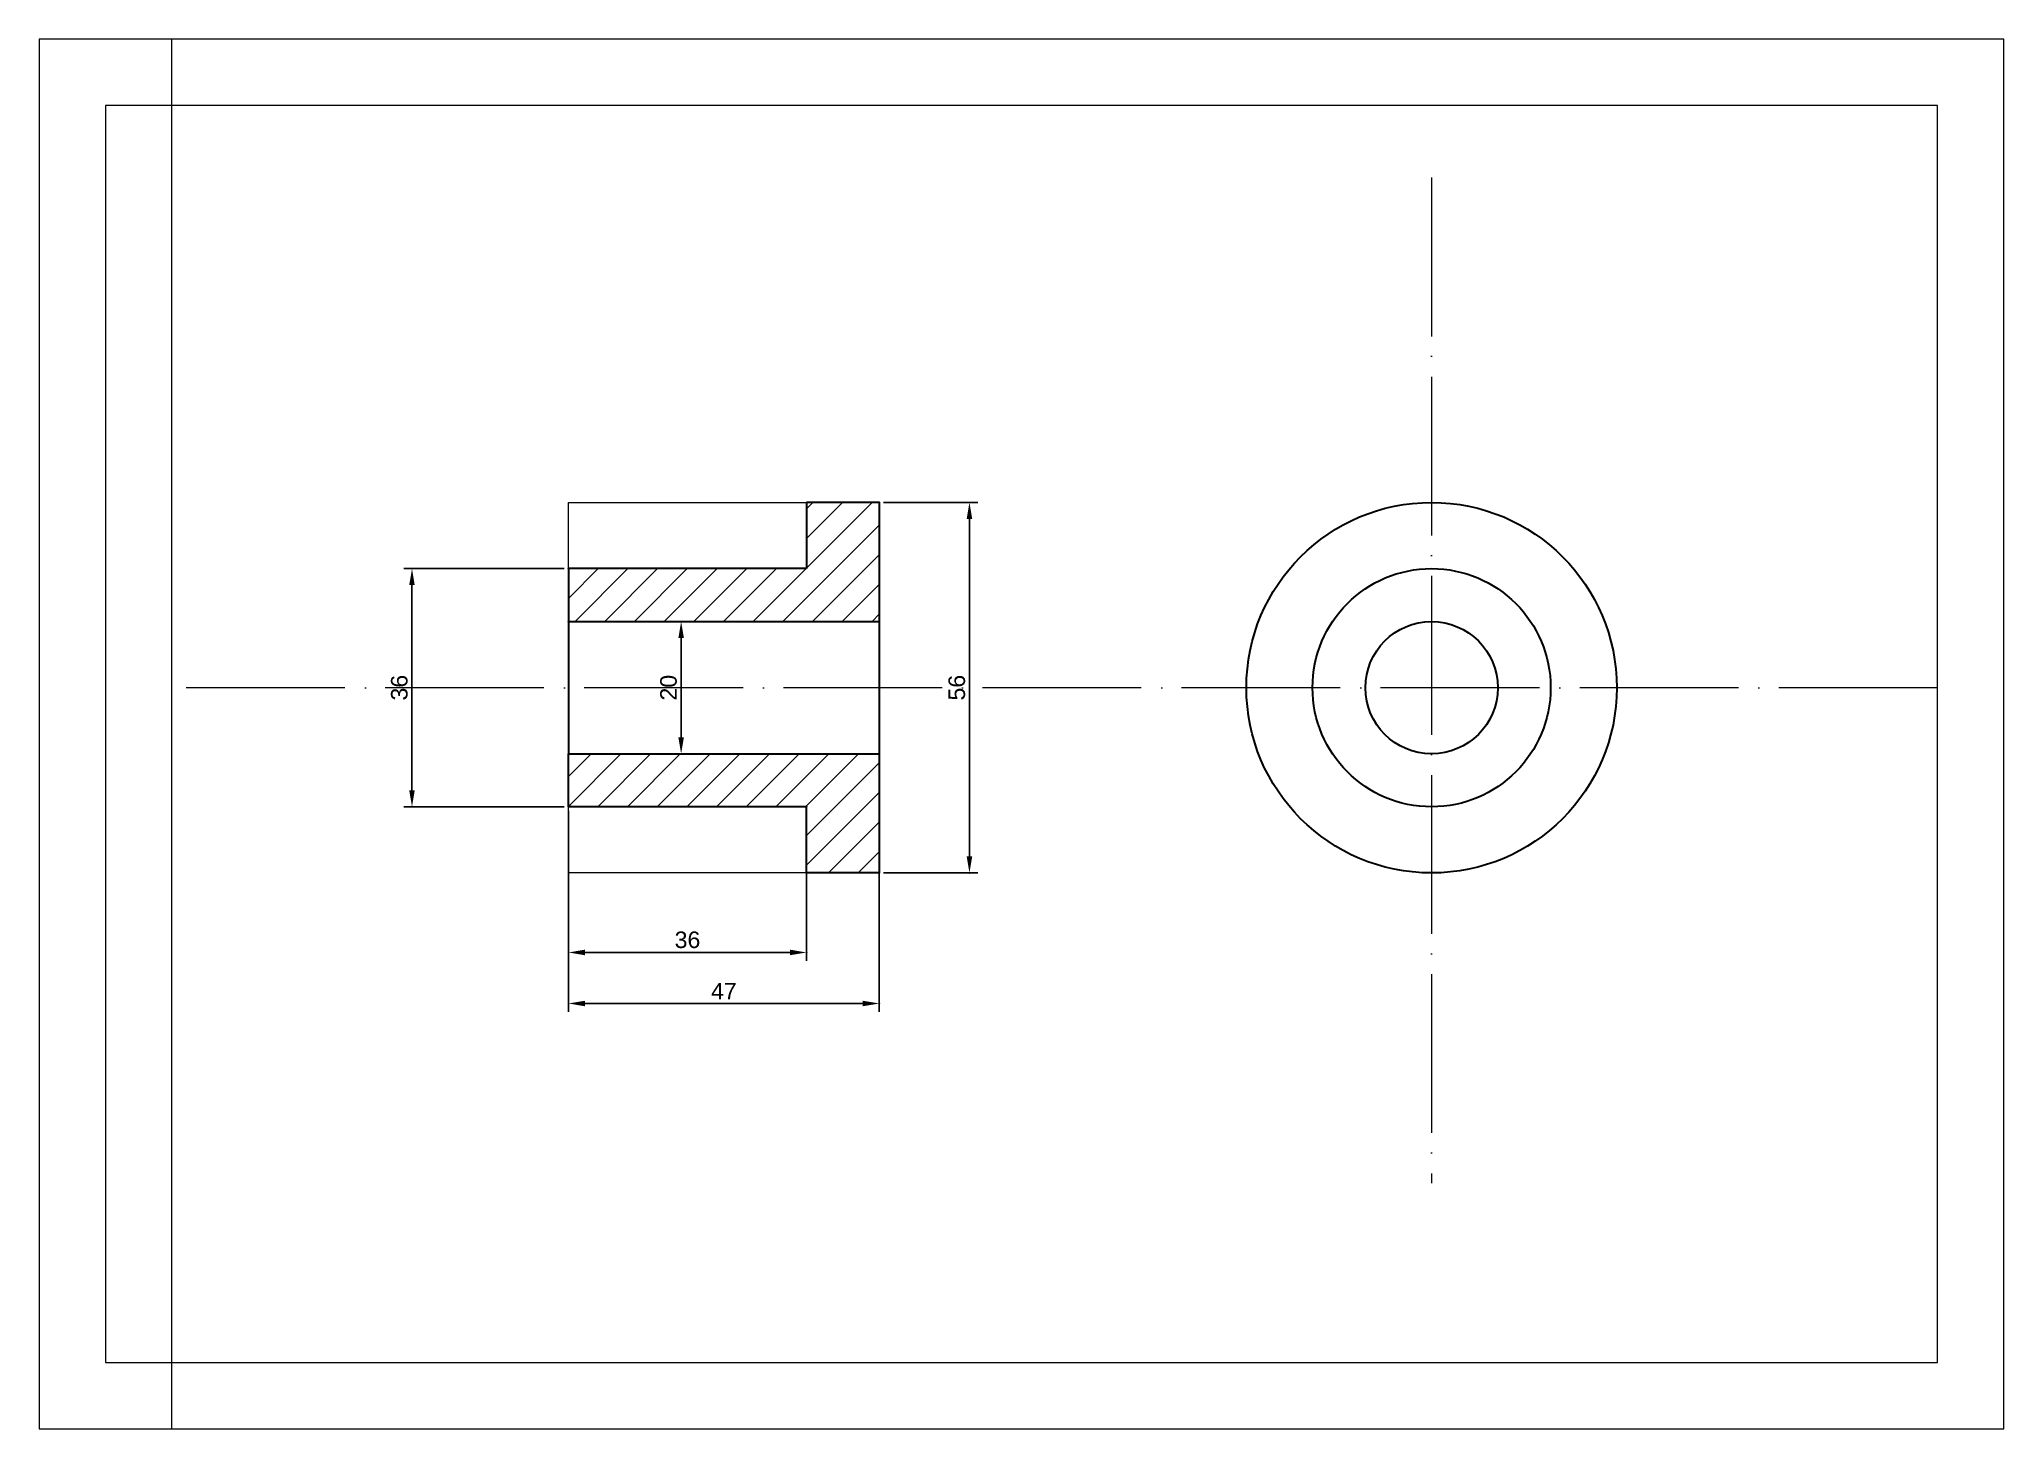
# Model space of a CAD drawing. Header units: millimetres. Extents: x 0 to 1857, y -270 to 297.
# Drawn here: x 0 to 297, y -270 to -60 of the extents above; entities that cross this region are included whole.
import ezdxf

# ---------------------------------------------------------------- set-up
doc = ezdxf.new("R2010")
doc.units = ezdxf.units.MM
doc.linetypes.add('ACAD_ISO04W100', pattern=[30, 24, -3, 0, -3])
for name, color, linetype, lineweight in [('axe', 7, 'ACAD_ISO04W100', 15), ('cote', 82, 'Continuous', 15), ('format', 210, 'Continuous', 15), ('muchii groase', 7, 'Continuous', 30)]:
    doc.layers.add(name, color=color, linetype=linetype, lineweight=lineweight)
doc.layers.add('linie subtire', color=7, linetype='Continuous', plot=False)
doc.styles.get("Standard").update_dxf_attribs({"font": 'arial.ttf'})
doc.dimstyles.new('ISO-25', dxfattribs={"dimtxt": 2.5, "dimasz": 2.5, "dimexe": 1.25, "dimexo": 0.625, "dimtad": 1, "dimtxsty": 'Standard', "dimcen": 2.5, "dimadec": 0, "dimazin": 0, "dimtfac": 1, "dimtmove": 0, "dimatfit": 3, "dimfxl": 1, "dimarcsym": 0})

msp = doc.modelspace()

# ---------------------------------------------------------------- blocks, each defined once
blk = doc.blocks.new('*D1')
at = {"layer": 'cote', "color": 0, "lineweight": -2, "transparency": 16777216}
for p, q in [((127.62, -130), (141.88, -130)), ((140.63, -132.5), (140.63, -183.5)), ((127.62, -186), (141.88, -186))]:
    blk.add_line(p, q, dxfattribs=at)
at = {"layer": 'cote', "color": 0, "transparency": 16777216}
for points in [[(140.21, -132.5), (141.05, -132.5), (140.63, -130)], [(140.21, -183.5), (141.05, -183.5), (140.63, -186)]]:
    blk.add_solid(points, dxfattribs=at)
at = {"layer": 'linie subtire', "color": 0, "transparency": 16777216}
for p in [(127, -130), (127, -186), (140.63, -186)]:
    blk.add_point(p, dxfattribs=at)
at = {"layer": 'cote', "color": 0, "transparency": 16777216, "insert": (138.73, -158), "char_height": 2.5, "attachment_point": 5, "rotation": 90}
blk.add_mtext('56', dxfattribs=at)
blk = doc.blocks.new('*D2')
at = {"layer": 'cote', "color": 0, "lineweight": -2, "transparency": 16777216}
for p, q in [((80, -176.62), (80, -206.98)), ((127, -176.62), (127, -206.98)), ((82.5, -205.73), (124.5, -205.73))]:
    blk.add_line(p, q, dxfattribs=at)
at = {"layer": 'cote', "color": 0, "transparency": 16777216}
for points in [[(82.5, -205.32), (82.5, -206.15), (80, -205.73)], [(124.5, -205.32), (124.5, -206.15), (127, -205.73)]]:
    blk.add_solid(points, dxfattribs=at)
at = {"layer": 'linie subtire', "color": 0, "transparency": 16777216}
for p in [(80, -176), (127, -176), (127, -205.73)]:
    blk.add_point(p, dxfattribs=at)
at = {"layer": 'cote', "color": 0, "transparency": 16777216, "insert": (103.5, -203.86), "char_height": 2.5, "attachment_point": 5}
blk.add_mtext('47', dxfattribs=at)
blk = doc.blocks.new('*D3')
at = {"layer": 'cote', "color": 0, "lineweight": -2, "transparency": 16777216}
for p, q in [((80, -176.62), (80, -199.27)), ((116, -176.62), (116, -199.27)), ((82.5, -198.02), (113.5, -198.02))]:
    blk.add_line(p, q, dxfattribs=at)
at = {"layer": 'cote', "color": 0, "transparency": 16777216}
for points in [[(82.5, -197.6), (82.5, -198.44), (80, -198.02)], [(113.5, -197.6), (113.5, -198.44), (116, -198.02)]]:
    blk.add_solid(points, dxfattribs=at)
at = {"layer": 'linie subtire', "color": 0, "transparency": 16777216}
for p in [(80, -176), (116, -176), (116, -198.02)]:
    blk.add_point(p, dxfattribs=at)
at = {"layer": 'cote', "color": 0, "transparency": 16777216, "insert": (98, -196.12), "char_height": 2.5, "attachment_point": 5}
blk.add_mtext('36', dxfattribs=at)
blk = doc.blocks.new('*D4')
at = {"layer": 'cote', "color": 0, "lineweight": -2, "transparency": 16777216}
for p, q in [((79.38, -140), (55.1, -140)), ((56.35, -142.5), (56.35, -173.5)), ((79.38, -176), (55.1, -176))]:
    blk.add_line(p, q, dxfattribs=at)
at = {"layer": 'cote', "color": 0, "transparency": 16777216}
for points in [[(55.93, -142.5), (56.76, -142.5), (56.35, -140)], [(55.93, -173.5), (56.76, -173.5), (56.35, -176)]]:
    blk.add_solid(points, dxfattribs=at)
at = {"layer": 'linie subtire', "color": 0, "transparency": 16777216}
for p in [(80, -140), (56.35, -176), (80, -176)]:
    blk.add_point(p, dxfattribs=at)
at = {"layer": 'cote', "color": 0, "transparency": 16777216, "insert": (54.44, -158), "char_height": 2.5, "attachment_point": 5, "rotation": 90}
blk.add_mtext('36', dxfattribs=at)
blk = doc.blocks.new('*D5')
at = {"layer": 'cote', "color": 0, "lineweight": -2, "transparency": 16777216}
for p, q in [((80.62, -148), (98.29, -148)), ((97.04, -150.5), (97.04, -165.5)), ((80.62, -168), (98.29, -168))]:
    blk.add_line(p, q, dxfattribs=at)
at = {"layer": 'cote', "color": 0, "transparency": 16777216}
for points in [[(96.62, -150.5), (97.46, -150.5), (97.04, -148)], [(96.62, -165.5), (97.46, -165.5), (97.04, -168)]]:
    blk.add_solid(points, dxfattribs=at)
at = {"layer": 'linie subtire', "color": 0, "transparency": 16777216}
for p in [(80, -148), (80, -168), (97.04, -168)]:
    blk.add_point(p, dxfattribs=at)
at = {"layer": 'cote', "color": 0, "transparency": 16777216, "insert": (95.14, -158), "char_height": 2.5, "attachment_point": 5, "rotation": 90}
blk.add_mtext('20', dxfattribs=at)

# ---------------------------------------------------------------- dimensions: what is measured, and where the dimension line sits
at = {"layer": 'cote'}
for base, p1, p2, picture, middle in [((140.631, -186), (127, -130), (127, -186), '*D1', (138.729, -158)), ((56.345, -176), (80, -140), (80, -176), '*D4', (54.443, -158)), ((97.039, -168), (80, -148), (80, -168), '*D5', (95.137, -158))]:
    dim = msp.add_linear_dim(base=base, p1=p1, p2=p2, angle=90, dimstyle='ISO-25', dxfattribs=at)
    dim.commit()
    dim.dimension.update_dxf_attribs({"geometry": picture, "text_midpoint": middle})
for base, p2, picture, middle in [((127, -205.733), (127, -176), '*D2', (103.5, -203.858)), ((116, -198.021), (116, -176), '*D3', (98, -196.119))]:
    dim = msp.add_linear_dim(base=base, p1=(80, -176), p2=p2, dimstyle='ISO-25', dxfattribs=at)
    dim.commit()
    dim.dimension.update_dxf_attribs({"geometry": picture, "text_midpoint": middle})

# ---------------------------------------------------------------- hatches: boundary and pattern name
at = {"layer": 'linie subtire', "true_color": 0xf7abae}
h = msp.add_hatch(dxfattribs=at)
h.set_pattern_fill('ANSI31', color=241)
h.paths.add_polyline_path([(127, -148), (127, -130), (116, -130), (116, -140), (80, -140), (80, -148)])
h.paths.add_polyline_path([(116, -176), (116, -186), (127, -186), (127, -168), (80, -168), (80, -176)])

# ---------------------------------------------------------------- linework, layer by layer
at = {"layer": 'axe'}
for p, q in [((210.5, -80.905), (210.5, -232.883)), ((287, -158), (20, -158))]:
    msp.add_line(p, q, dxfattribs=at)
at = {"layer": 'format'}
for p, q in [((0, -60), (0, -270)), ((297, -60), (0, -60)), ((20, -60), (20, -270)), ((297, -270), (297, -60)), ((10, -70), (10, -260)), ((287, -70), (10, -70)), ((287, -260), (287, -70)), ((80, -130), (127, -130)), ((80, -186), (80, -130)), ((127, -186), (80, -186)), ((10, -260), (287, -260)), ((0, -270), (297, -270))]:
    msp.add_line(p, q, dxfattribs=at)
at = {"layer": 'muchii groase'}
for p, q in [((127, -130), (116, -130)), ((116, -130), (116, -140)), ((127, -130), (127, -186)), ((116, -140), (80, -140)), ((80, -140), (80, -148)), ((80, -148), (127, -148)), ((80, -148), (80, -168)), ((80, -176), (80, -168)), ((80, -168), (127, -168)), ((116, -176), (80, -176)), ((116, -186), (116, -176)), ((127, -186), (116, -186))]:
    msp.add_line(p, q, dxfattribs=at)
for radius in [28, 18, 10]:
    msp.add_circle((210.5, -158), radius, dxfattribs=at)

msp.set_redraw_order([(e.dxf.handle, doc.entitydb.next_handle()) for e in msp.query("TEXT MTEXT ATTDEF DIMENSION ARC_DIMENSION")])  # texts and dimensions are drawn at this point

doc.saveas('drawing.dxf')
